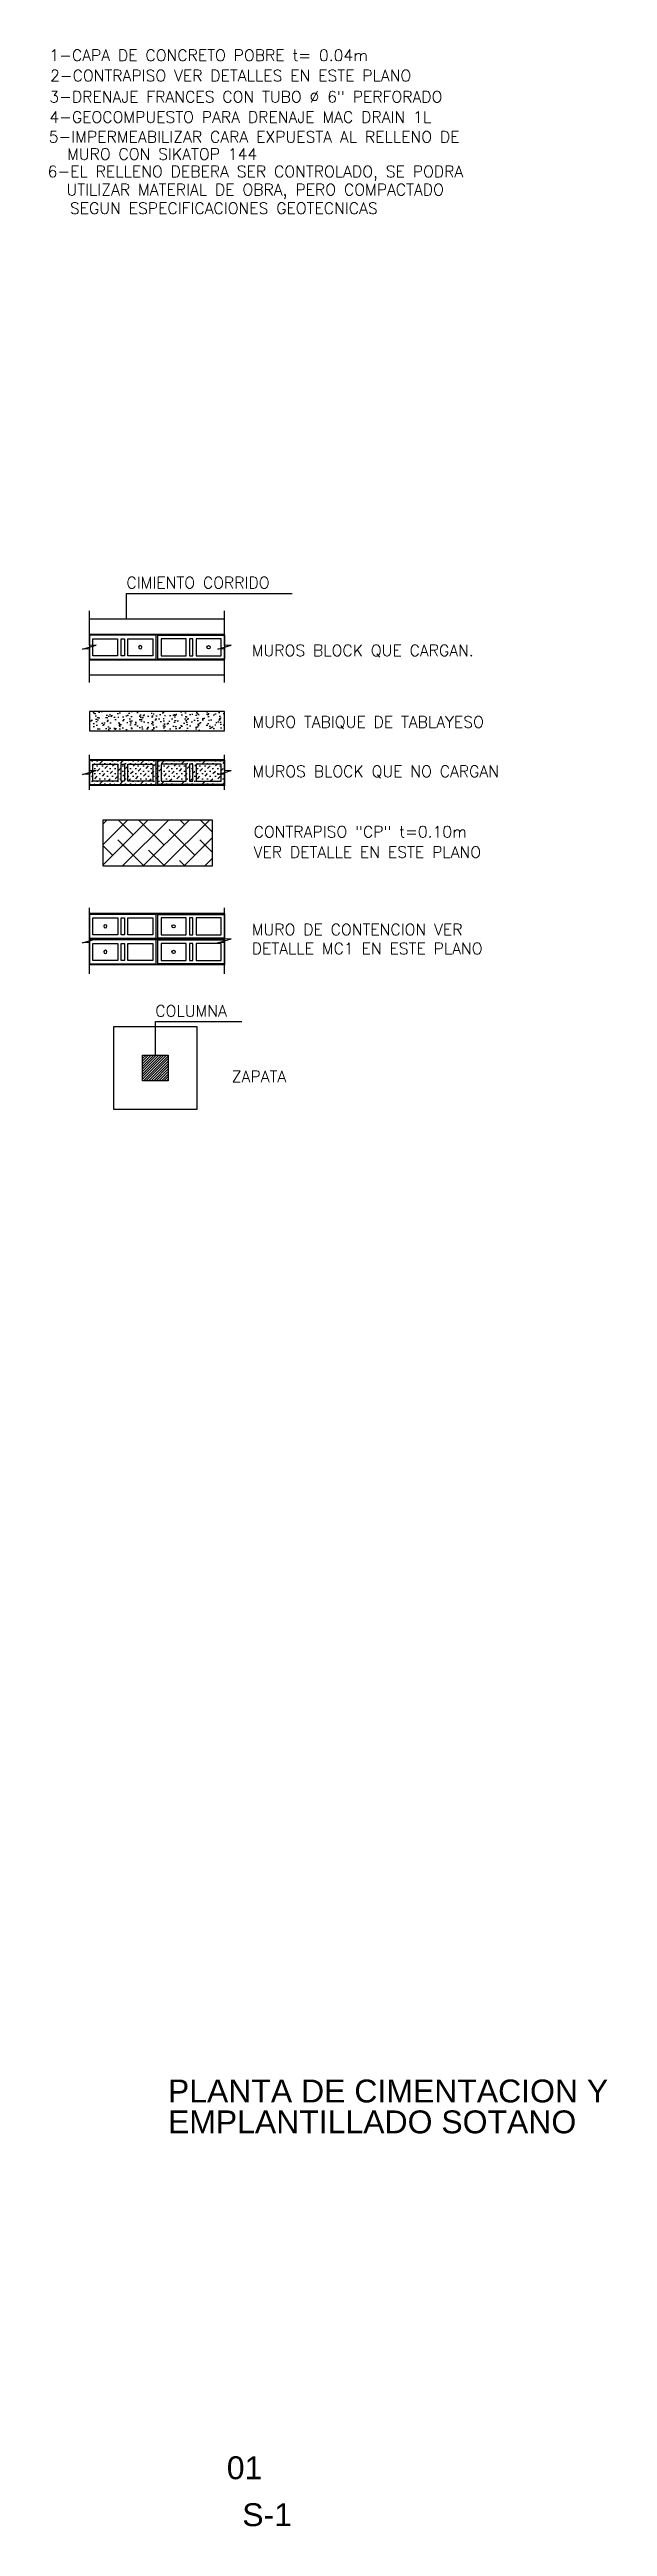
# Paper-space layout 'Layout1' of a CAD drawing. Header units: metres. Extents: x 3 to 81.6, y 1 to 58.3.
# Drawn here: x 71.82 to 81.57, y 2.03 to 45.34 of the extents above; entities that cross this region are included whole.
import ezdxf

# ---------------------------------------------------------------- set-up
doc = ezdxf.new("R2010")
doc.units = ezdxf.units.M
for name, color, linetype in [('BLOCK251', 1, 'Continuous'), ('CIMIENTO 004', 4, 'Continuous'), ('hatch', 8, 'Continuous'), ('l1', 1, 'Continuous'), ('L7', 3, 'Continuous'), ('S-columna 004', 4, 'Continuous'), ('S-hatch008', 8, 'Continuous'), ('S-MOCHETAS 002', 2, 'Continuous'), ('S-muros bajos 002', 2, 'Continuous'), ('S-simbologia 001', 1, 'Continuous'), ('S-text 003', 3, 'Continuous'), ('t2', 3, 'Continuous'), ('TABIQUE', 2, 'Continuous'), ('TEX2', 3, 'Continuous'), ('TEXTO CIMENTACION', 4, 'Continuous'), ('ZAPATA', 6, 'Continuous')]:
    doc.layers.add(name, color=color, linetype=linetype)
doc.styles.add('ARIAL', font='arial.ttf')
doc.styles.add('ROMANS', font='romans')
doc.dimstyles.new('DIM_TEXT', dxfattribs={"dimscale": 0.75, "dimtxt": 0.2, "dimasz": 0.2, "dimexe": 1.25, "dimexo": 0.1, "dimgap": 0.15, "dimtad": 1, "dimdsep": 46, "dimtxsty": 'ARIAL', "dimblk": 'flech', "dimcen": 0.1, "dimdle": 0.1, "dimaunit": 1, "dimadec": 3, "dimazin": 3, "dimtfac": 1, "dimtix": 1, "dimtmove": 2, "dimatfit": 3, "dimldrblk": 'FLECHA', "dimtvp": 1, "dimtolj": 1, "dimlwd": -1, "dimlwe": -1})

psp = doc.layouts.get("Layout1")

# ---------------------------------------------------------------- texts
at = {"layer": 'S-text 003', "style": 'ROMANS'}
for s, p in [('3-DRENAJE FRANCES CON TUBO %%C 6" PERFORADO', (71.812, 44.417)), ('4-GEOCOMPUESTO PARA DRENAJE MAC DRAIN 1L', (71.813, 44.063)), ('5-IMPERMEABILIZAR CARA EXPUESTA AL RELLENO DE', (71.802, 43.717)), ('  MURO CON SIKATOP 144', (71.848, 43.416)), ('6-EL RELLENO DEBERA SER CONTROLADO, SE PODRA ', (71.782, 43.111)), ('  UTILIZAR MATERIAL DE OBRA, PERO COMPACTADO', (71.838, 42.794)), ('SEGUN ESPECIFICACIONES GEOTECNICAS', (72.172, 42.469))]:
    psp.add_text(s, height=0.2, dxfattribs=at).set_placement(p)
at = {"layer": 'TEX2'}
for s, height, style, p in [('1-CAPA DE CONCRETO POBRE t= 0.04m', 0.2, 'ROMANS', (71.813, 45.144)), ('2-CONTRAPISO VER DETALLES EN ESTE PLANO', 0.2, 'ROMANS', (71.825, 44.788)), ('CIMIENTO CORRIDO', 0.2, 'ROMANS', (73.161, 35.92)), ('MUROS BLOCK QUE CARGAN.', 0.2, 'ROMANS', (75.352, 34.735)), ('MURO TABIQUE DE TABLAYESO', 0.2, 'ROMANS', (75.365, 33.484)), ('MUROS BLOCK QUE NO CARGAN', 0.2, 'ROMANS', (75.365, 32.62)), ('CONTRAPISO "CP" t=0.10m', 0.2, 'ROMANS', (75.385, 31.563)), ('VER DETALLE EN ESTE PLANO', 0.2, 'ROMANS', (75.385, 31.207)), ('MURO DE CONTENCION VER', 0.2, 'ROMANS', (75.352, 29.854)), ('DETALLE MC1 EN ESTE PLANO', 0.2, 'ROMANS', (75.352, 29.522)), ('COLUMNA', 0.2, 'ROMANS', (73.666, 28.43)), ('ZAPATA', 0.2, 'ROMANS', (75.003, 27.284)), ('PLANTA DE CIMENTACION Y', 0.4, 'ARIAL', (73.886, 9.441)), ('EMPLANTILLADO SOTANO', 0.4, 'ARIAL', (73.886, 8.901)), ('01', 0.4, 'ARIAL', (74.916, 2.852)), ('S-1', 0.4, 'ARIAL', (75.186, 2.031))]:
    psp.add_text(s, height=height, dxfattribs=dict(at, style=style)).set_placement(p)

# ---------------------------------------------------------------- blocks, each defined once
blk = doc.blocks.new('*U5')
for points in [[(-0.07, 0.4), (0.07, 0.4), (0.07, 0.01), (-0.07, 0.01)], [(0.05, 0.38), (-0.05, 0.38), (-0.05, 0.235), (0.05, 0.235)], [(0.05, 0.215), (-0.05, 0.215), (-0.05, 0.195), (0.05, 0.195)], [(0.05, 0.175), (-0.05, 0.175), (-0.05, 0.03), (0.05, 0.03)]]:
    blk.add_lwpolyline(points, close=True)
blk = doc.blocks.new('*U6')
for points in [[(-0.07, 0.4), (0.07, 0.4), (0.07, 0.01), (-0.07, 0.01)], [(0.05, 0.38), (-0.05, 0.38), (-0.05, 0.235), (0.05, 0.235)], [(0.05, 0.215), (-0.05, 0.215), (-0.05, 0.195), (0.05, 0.195)], [(0.05, 0.175), (-0.05, 0.175), (-0.05, 0.03), (0.05, 0.03)]]:
    blk.add_lwpolyline(points, close=True)
blk = doc.blocks.new('*U7')
for points in [[(-0.07, 0.4), (0.07, 0.4), (0.07, 0.01), (-0.07, 0.01)], [(0.05, 0.38), (-0.05, 0.38), (-0.05, 0.235), (0.05, 0.235)], [(0.05, 0.215), (-0.05, 0.215), (-0.05, 0.195), (0.05, 0.195)], [(0.05, 0.175), (-0.05, 0.175), (-0.05, 0.03), (0.05, 0.03)]]:
    blk.add_lwpolyline(points, close=True)
at = {"color": 3}
blk.add_circle((0, 0.307), 0.00953, dxfattribs=at)
blk = doc.blocks.new('*U8')
for points in [[(-0.07, 0.4), (0.07, 0.4), (0.07, 0.01), (-0.07, 0.01)], [(0.05, 0.38), (-0.05, 0.38), (-0.05, 0.235), (0.05, 0.235)], [(0.05, 0.215), (-0.05, 0.215), (-0.05, 0.195), (0.05, 0.195)], [(0.05, 0.175), (-0.05, 0.175), (-0.05, 0.03), (0.05, 0.03)]]:
    blk.add_lwpolyline(points, close=True)
at = {"color": 3}
blk.add_circle((0, 0.307), 0.00953, dxfattribs=at)
blk = doc.blocks.new('flech')
h = blk.add_hatch(color=256)
edge = h.paths.add_edge_path()
edge.add_line((-0.74, -0.72), (-0.33, 0))
edge.add_line((-0.33, 0), (-0.74, 0.72))
edge.add_arc((-0.61, 0.79), 0.15, 30, 210, ccw=False)
edge.add_line((-0.48, 0.87), (0.02, 0))
edge.add_line((0.02, 0), (-0.48, -0.87))
edge.add_arc((-0.61, -0.79), 0.15, 150, 330, ccw=False)
blk.add_lwpolyline([(-0.74, -0.72), (-0.33, 0), (-0.74, 0.72, -1), (-0.48, 0.87), (0.02, 0), (-0.48, -0.87, -1)], format="xyb", close=True)
blk = doc.blocks.new('FLECHA')
h = blk.add_hatch(color=256)
edge = h.paths.add_edge_path()
edge.add_line((-0.76, -0.72), (-0.35, 0))
edge.add_line((-0.35, 0), (-0.76, 0.72))
edge.add_arc((-0.63, 0.79), 0.15, 30, 210, ccw=False)
edge.add_line((-0.5, 0.87), (0, 0))
edge.add_line((0, 0), (-0.5, -0.87))
edge.add_arc((-0.63, -0.79), 0.15, 150, 330, ccw=False)
blk.add_line((-0.35, 0), (-1.83, 0))
blk.add_lwpolyline([(-0.76, -0.72), (-0.35, 0), (-0.76, 0.72, -1), (-0.5, 0.87), (0, 0), (-0.5, -0.87, -1)], format="xyb", close=True)
blk = doc.blocks.new('*U10')
for points in [[(-0.07, 0.4), (0.07, 0.4), (0.07, 0.01), (-0.07, 0.01)], [(0.05, 0.38), (-0.05, 0.38), (-0.05, 0.235), (0.05, 0.235)], [(0.05, 0.215), (-0.05, 0.215), (-0.05, 0.195), (0.05, 0.195)], [(0.05, 0.175), (-0.05, 0.175), (-0.05, 0.03), (0.05, 0.03)]]:
    blk.add_lwpolyline(points, close=True)

# ---------------------------------------------------------------- hatches: boundary and pattern name
at = {"layer": 'hatch'}
h = psp.add_hatch(dxfattribs=at)
h.set_pattern_fill('MUDST', color=256, scale=0.01, angle=45)
h.set_pattern_definition([(45, (0, -1.309706), (0.04490128, 0.13470384), [0.0635, -0.0635, 0, -0.0635, 0, -0.0635])])
h.paths.add_polyline_path([(72.514, 32.924), (74.875, 32.924), (74.875, 32.475), (72.514, 32.475)])
h = psp.add_hatch(dxfattribs=at)
h.set_pattern_fill('ANSI38', color=1, scale=0.08)
h.paths.add_polyline_path([(72.752, 31.875), (72.752, 31.06), (74.662, 31.06), (74.662, 31.875)])
at = {"layer": 'S-hatch008'}
h = psp.add_hatch(dxfattribs=at)
h.set_pattern_fill('AR-SAND', color=256, scale=0.003, angle=270)
h.set_pattern_definition([(307.5, (0, 0.85827), (0.14682397, 0.0048001), [0, -0.115824, 0, -0.12954, 0, -0.123825]), (277.5, (0, 0.85827), (0.21504753, -0.134857), [0, -0.062484, 0, -0.104394, 0, -0.040005]), (237.5, (0, 0.952), (0.00043116, -0.23729771), [0, -0.0381, 0, -0.13716, 0, -0.17907]), (227.5, (0, 0.952), (0.0668788, -0.22906694), [0, -0.01905, 0, -0.089916, 0, -0.10287])])
h.paths.add_polyline_path([(72.514, 33.769), (72.514, 33.43), (74.875, 33.43), (74.875, 33.769)])
at = {"layer": 'S-muros bajos 002'}
h = psp.add_hatch(dxfattribs=at)
h.set_pattern_fill('ANSI31', color=256, scale=0.01)
h.set_pattern_definition([(45, (24.82874, -5.293053), (-0.02245064, 0.02245064), [])])
h.paths.add_polyline_path([(73.893, 27.306), (73.893, 27.756), (73.443, 27.756), (73.443, 27.306)])

# ---------------------------------------------------------------- linework, layer by layer
at = {"layer": 'CIMIENTO 004'}
for p, q in [((72.514, 35.387), (74.875, 35.387)), ((72.514, 34.408), (74.875, 34.408))]:
    psp.add_line(p, q, dxfattribs=at)
at = {"layer": 'l1'}
for p, q in [((72.514, 34.92), (72.514, 35.526)), ((74.875, 34.92), (74.875, 35.526)), ((72.395, 34.856), (72.633, 34.927)), ((72.514, 34.862), (72.395, 34.856)), ((72.633, 34.927), (72.514, 34.92)), ((72.514, 34.273), (72.514, 34.862)), ((74.757, 34.856), (74.994, 34.927)), ((74.875, 34.862), (74.757, 34.856)), ((74.994, 34.927), (74.875, 34.92)), ((74.875, 34.273), (74.875, 34.862)), ((72.514, 32.728), (72.514, 33.009)), ((74.875, 32.728), (74.875, 33.009)), ((72.395, 32.664), (72.633, 32.734)), ((72.514, 32.67), (72.395, 32.664)), ((72.633, 32.734), (72.514, 32.728)), ((72.514, 32.396), (72.514, 32.67)), ((74.757, 32.664), (74.994, 32.734)), ((74.875, 32.67), (74.757, 32.664)), ((74.994, 32.734), (74.875, 32.728)), ((74.875, 32.396), (74.875, 32.67)), ((72.514, 29.786), (72.514, 30.335)), ((74.875, 29.786), (74.875, 30.335)), ((72.395, 29.722), (72.633, 29.792)), ((72.514, 29.728), (72.395, 29.722)), ((72.633, 29.792), (72.514, 29.786)), ((72.514, 29.178), (72.514, 29.728)), ((74.757, 29.722), (74.994, 29.792)), ((74.875, 29.728), (74.757, 29.722)), ((74.994, 29.792), (74.875, 29.786)), ((74.875, 29.178), (74.875, 29.728))]:
    psp.add_line(p, q, dxfattribs=at)
at = {"layer": 'L7', "ltscale": 0.05}
for p, q in [((74.875, 35.116), (72.514, 35.116)), ((74.875, 34.667), (72.514, 34.667)), ((74.875, 32.923), (72.514, 32.924)), ((74.875, 32.475), (72.514, 32.475)), ((74.875, 30.235), (72.514, 30.235)), ((74.875, 29.786), (72.514, 29.786)), ((74.875, 29.786), (72.514, 29.786)), ((74.875, 29.338), (72.514, 29.338))]:
    psp.add_line(p, q, dxfattribs=at)
at = {"layer": 'L7'}
for points in [[(72.514, 30.235), (74.875, 30.235), (74.875, 29.786), (72.514, 29.786)], [(72.514, 29.786), (74.875, 29.786), (74.875, 29.338), (72.514, 29.338)]]:
    psp.add_lwpolyline(points, close=True, dxfattribs=at)
at = {"layer": 'S-columna 004'}
psp.add_lwpolyline([(73.893, 27.756), (73.893, 27.306), (73.443, 27.306), (73.443, 27.756)], close=True, dxfattribs=at)
at = {"layer": 'S-MOCHETAS 002'}
psp.add_lwpolyline([(72.514, 32.924), (74.875, 32.924), (74.875, 32.475), (72.514, 32.475)], close=True, dxfattribs=at)
at = {"layer": 't2'}
for centre in [(73.986, 30.01), (73.986, 29.562)]:
    psp.add_circle(centre, 0.0285, dxfattribs=at)
at = {"layer": 'TABIQUE'}
psp.add_lwpolyline([(72.514, 33.769), (72.514, 33.43), (74.875, 33.43), (74.875, 33.769)], close=True, dxfattribs=at)
at = {"layer": 'TEXTO CIMENTACION'}
psp.add_lwpolyline([(72.752, 31.875), (74.662, 31.875), (74.662, 31.06), (72.752, 31.06)], close=True, dxfattribs=at)
at = {"layer": 'ZAPATA'}
psp.add_lwpolyline([(74.393, 28.256), (74.393, 26.806), (72.943, 26.806), (72.943, 28.256)], close=True, dxfattribs=at)

# ---------------------------------------------------------------- block references
at = {"layer": 'BLOCK251', "yscale": 2.98893284441987, "zscale": 2.98893284441987}
for name, p, xscale, rotation in [('*U8', (72.484, 34.891), -2.98893284441987, 269.9999999999999), ('*U7', (73.68, 34.891), 2.98893284441987, 270), ('*U8', (73.71, 30.01), -2.98893284441987, 89.9999999999999), ('*U10', (73.68, 30.01), 2.98893284441987, 270), ('*U8', (73.71, 29.562), -2.98893284441987, 89.99999999999987), ('*U10', (73.68, 29.562), 2.98893284441987, 270)]:
    psp.add_blockref(name, p, dxfattribs=dict(at, xscale=xscale, rotation=rotation))
at = {"layer": 'hatch', "yscale": 2.98893284441987, "zscale": 2.98893284441987}
for name, p, xscale, rotation in [('*U6', (73.71, 32.699), -2.98893284441987, 89.99999999999987), ('*U5', (73.68, 32.699), 2.98893284441987, 270)]:
    psp.add_blockref(name, p, dxfattribs=dict(at, xscale=xscale, rotation=rotation))

psp.set_redraw_order([(e.dxf.handle, doc.entitydb.next_handle()) for e in psp.query("TEXT MTEXT ATTDEF DIMENSION ARC_DIMENSION")])  # texts and dimensions are drawn at this point

# ---------------------------------------------------------------- leaders
at = {"layer": 'S-simbologia 001', "has_arrowhead": 0}
for points in [[(73.163, 35.387), (73.163, 35.833), (76.06, 35.833)], [(73.668, 27.756), (73.668, 28.343), (75.177, 28.343)]]:
    psp.add_leader(points, dimstyle='DIM_TEXT', override={"dimscale": 0.5}, dxfattribs=at)

doc.saveas('drawing.dxf')
